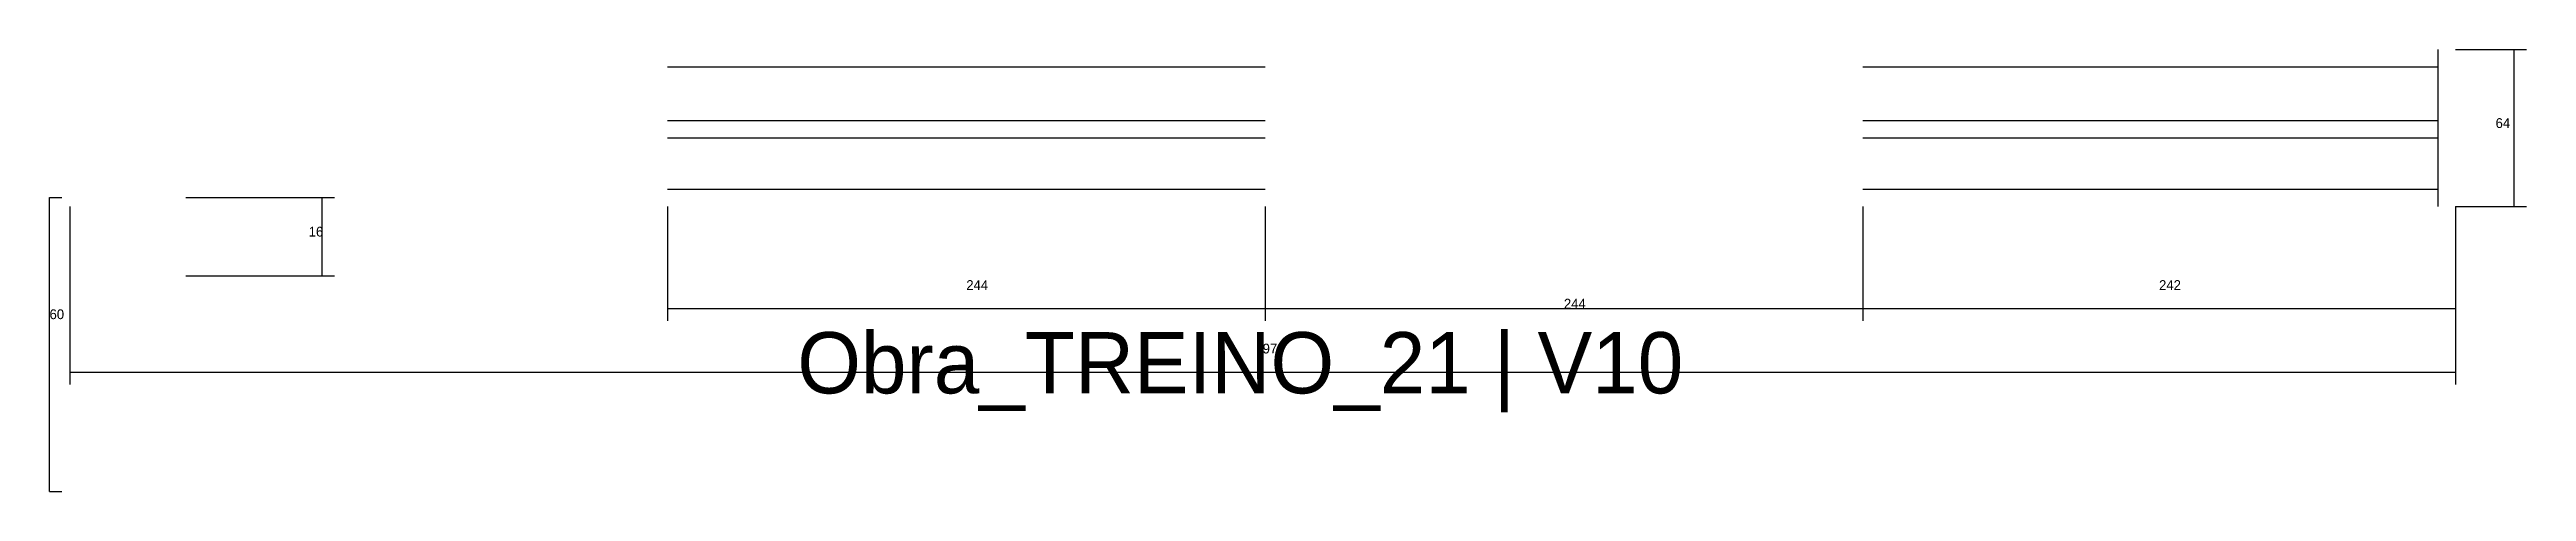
# Model space of a CAD drawing. Header units: metres. Extents: x -2848 to 21926, y -45195 to 1016.
# Drawn here: x 2895 to 3906, y -29850 to -29670 of the extents above; entities that cross this region are included whole.
import ezdxf

# ---------------------------------------------------------------- set-up
doc = ezdxf.new("R2010")
doc.units = ezdxf.units.M
for name, color, linetype in [('COTA', 241, 'Continuous'), ('Cota Seção (2x)', 4, 'Continuous'), ('LABEL_ID', 3, 'Continuous'), ('SARR_2.2x7', 40, 'Continuous')]:
    doc.layers.add(name, color=color, linetype=linetype)

msp = doc.modelspace()

# ---------------------------------------------------------------- texts
at = {"layer": 'COTA'}
for s, p in [('64', (3893.4, -29701.7)), ('16', (3000.5, -29746)), ('244', (3269, -29767.8)), ('244', (3513, -29775.4)), ('242', (3756, -29767.8)), ('974', (3390, -29793.7))]:
    msp.add_text(s, height=4, dxfattribs=at).set_placement(p)
at = {"layer": 'Cota Seção (2x)'}
msp.add_text('60', height=4, dxfattribs=at).set_placement((2894.7, -29779.7))
at = {"layer": 'LABEL_ID'}
msp.add_text('Obra_TREINO_21 | V10', height=25, dxfattribs=at).set_placement((3200, -29810))

# ---------------------------------------------------------------- linework, layer by layer
at = {"layer": 'COTA'}
for p, q in [((3877, -29669.7), (3906, -29669.7)), ((3901, -29733.7), (3901, -29669.7)), ((2950.3, -29730), (3011, -29730)), ((3006, -29762), (3006, -29730)), ((2903, -29733.7), (2903, -29806.3)), ((3147, -29733.7), (3147, -29780.4)), ((3391, -29733.7), (3391, -29780.4)), ((3391, -29733.7), (3391, -29780.4)), ((3635, -29733.7), (3635, -29780.4)), ((3635, -29733.7), (3635, -29780.4)), ((3877, -29733.7), (3877, -29780.4)), ((3877, -29733.7), (3877, -29806.3)), ((3877, -29733.7), (3906, -29733.7)), ((2950.3, -29762), (3011, -29762)), ((3147, -29775.4), (3391, -29775.4)), ((3391, -29775.4), (3635, -29775.4)), ((3635, -29775.4), (3877, -29775.4)), ((2903, -29801.3), (3877, -29801.3))]:
    msp.add_line(p, q, dxfattribs=at)
at = {"layer": 'Cota Seção (2x)'}
for p, q in [((2894.7, -29850), (2894.7, -29730)), ((2894.7, -29730), (2899.7, -29730)), ((2894.7, -29850), (2899.7, -29850))]:
    msp.add_line(p, q, dxfattribs=at)
at = {"layer": 'SARR_2.2x7'}
for p, q in [((3870, -29733.7), (3870, -29669.7)), ((3147, -29676.7), (3391, -29676.7)), ((3635, -29676.7), (3870, -29676.7)), ((3147, -29698.7), (3391, -29698.7)), ((3635, -29698.7), (3870, -29698.7)), ((3147, -29705.7), (3391, -29705.7)), ((3635, -29705.7), (3870, -29705.7)), ((3147, -29726.7), (3391, -29726.7)), ((3635, -29726.7), (3870, -29726.7))]:
    msp.add_line(p, q, dxfattribs=at)

msp.set_redraw_order([(e.dxf.handle, doc.entitydb.next_handle()) for e in msp.query("TEXT MTEXT ATTDEF DIMENSION ARC_DIMENSION")])  # texts and dimensions are drawn at this point

doc.saveas('drawing.dxf')
